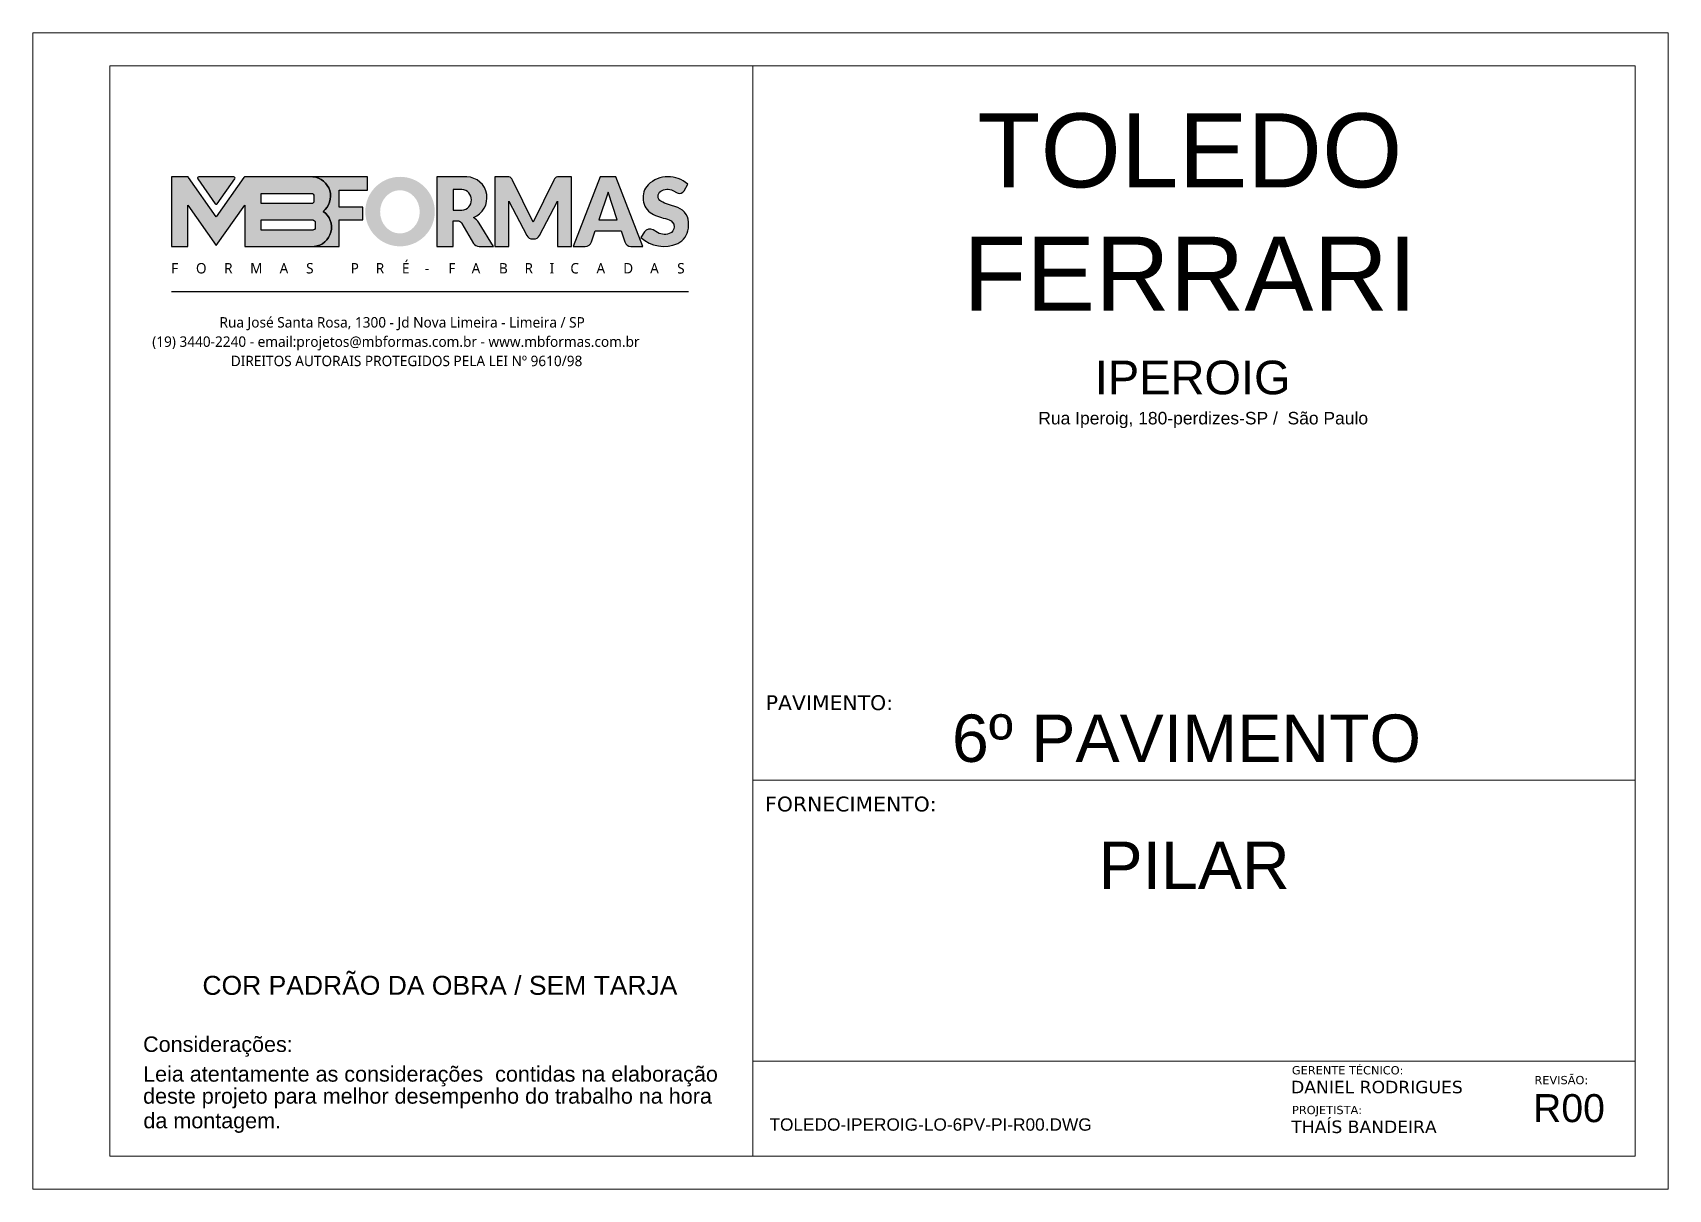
# Model space of a CAD drawing. Extents: x -23436 to 4767, y -4131 to 9755.
# Drawn here: x -20676 to -19191, y 8682 to 9732 of the extents above; entities that cross this region are included whole.
import ezdxf

# ---------------------------------------------------------------- set-up
doc = ezdxf.new("R2010")
doc.units = 0
doc.layers.add('Folha', color=7, linetype='Continuous', lineweight=13)
doc.layers.add('FOLHA MB', color=7, linetype='Continuous', lineweight=13)
doc.layers.add('MB Logo', color=254, linetype='Continuous')
doc.styles.add('ARIAL', font='arial.ttf', dxfattribs={"oblique": 15, "height": 25})
doc.styles.add('ARIAL3', font='arial.ttf', dxfattribs={"height": 2})
doc.styles.add('MB_C04', font='arial.ttf', dxfattribs={"height": 6})
doc.styles.add('MtXpl_Lucida_Sans_Un', font='l_10646.ttf')
doc.styles.add('stylellllll', font='verdana.ttf', dxfattribs={"height": 2})
doc.styles.add('TQS_ARIAL', font='arial.ttf')
doc.styles.add('VERDANA', font='verdana.ttf', dxfattribs={"oblique": 15})

msp = doc.modelspace()

# ---------------------------------------------------------------- texts
at = {"layer": 'Folha', "insert": (-20306.66, 8867.284), "char_height": 17.2027, "attachment_point": 5, "rotation": 360, "style": 'ARIAL3'}
msp.add_mtext('\\A1;COR PADRÃO DA OBRA / SEM TARJA', dxfattribs=at)
at = {"layer": 'FOLHA MB', "linetype": 'Continuous'}
for s, height, style, p in [('Rua Iperoig, 180-perdizes-SP /  São Paulo', 11.34, 'TQS_ARIAL', (-19763.372, 9376.669)), ('DANIEL RODRIGUES', 11.34147, 'VERDANA', (-19533.869, 8769.428)), ('THAÍS BANDEIRA', 11.34147, 'VERDANA', (-19533.712, 8733.336))]:
    msp.add_text(s, height=height, dxfattribs=dict(at, style=style)).set_placement(p)
at = {"layer": 'FOLHA MB'}
for s, height, style, p in [('PAVIMENTO:', 13.5, 'stylellllll', (-20010.897, 9117.277)), ('FORNECIMENTO:', 13.5, 'stylellllll', (-20011.392, 9025.278)), ('Considerações:', 14, 'ARIAL', (-20576.152, 8806.975)), ('Leia atentamente as considerações  contidas na elaboração', 14, 'ARIAL', (-20576.152, 8779.975)), ('GERENTE TÉCNICO:', 7.5, 'stylellllll', (-19533.171, 8786.586)), ('REVISÃO:', 7.5, 'stylellllll', (-19312.951, 8777.651)), ('deste projeto para melhor desempenho do trabalho na hora   ', 14, 'ARIAL', (-20576.152, 8759.975)), ('  da montagem.', 14, 'ARIAL', (-20586.763, 8737.618)), ('PROJETISTA:', 7.5, 'stylellllll', (-19533.014, 8750.495))]:
    msp.add_text(s, height=height, dxfattribs=dict(at, style=style)).set_placement(p)
at = {"layer": 'FOLHA MB', "color": 7, "insert": (-19625.749, 9569.463), "char_height": 67.18213, "width": 161.70734, "attachment_point": 5, "rotation": 360, "style": 'ARIAL3'}
msp.add_mtext('\\A1;TOLEDO FERRARI', dxfattribs=at)
at = {"layer": 'FOLHA MB', "color": 7, "attachment_point": 5, "rotation": 360, "style": 'ARIAL3'}
for s, insert, char_height in [('\\A1;IPEROIG', (-19623.201, 9419.041), 30.53733), ('\\A1;R00', (-19281.549, 8755.748), 25.4478)]:
    msp.add_mtext(s, dxfattribs=dict(at, insert=insert, char_height=char_height))
at = {"layer": 'FOLHA MB', "insert": (-19628.822, 9091.477), "char_height": 43.00674, "width": 575.67678, "attachment_point": 5, "rotation": 360, "style": 'ARIAL3'}
msp.add_mtext('\\A1;6º PAVIMENTO', dxfattribs=at)
at = {"layer": 'FOLHA MB', "insert": (-19621.887, 8976.46), "char_height": 43.0067, "attachment_point": 5, "rotation": 360, "style": 'ARIAL3'}
msp.add_mtext('\\A1;PILAR', dxfattribs=at)
at = {"layer": 'FOLHA MB', "insert": (-20007.481, 8746.673), "char_height": 11.21931, "width": 468.26767, "attachment_point": 1, "style": 'MB_C04'}
msp.add_mtext('TOLEDO-IPEROIG-LO-6PV-PI-R00.DWG', dxfattribs=at)

# ---------------------------------------------------------------- blocks, each defined once
blk = doc.blocks.new('MB-NOVO')
at = {"layer": 'MB Logo', "linetype": 'Continuous'}
h = blk.add_hatch(color=256, dxfattribs=at)
h.dxf.hatch_style = 1
h.set_gradient(color1=(242, 132, 69), color2=(247, 180, 141), rotation=90, tint=1)
h.paths.add_polyline_path([(-18529.6, 10980.8), (-18475.7, 10980.8, 0.706757), (-18468.7, 11008, 0.681802), (-18476.7, 11034.9), (-18529.4, 11034.9, 0.243712), (-18530.2, 11034.5), (-18551.7, 11003.9), (-18573.3, 11034.5, 0.243712), (-18574.1, 11034.9), (-18586.5, 11034.9), (-18586.5, 10980.8), (-18573.9, 10980.8), (-18573.9, 11012.9), (-18551.7, 10981.5), (-18529.6, 11012.9)])
h.paths.add_polyline_path([(-18516.8, 11014.1), (-18516.8, 11022), (-18477.8, 11022, -0.414214), (-18475.8, 11020), (-18475.8, 11016.1, -0.414214), (-18477.8, 11014.1)], flags=16)
h.paths.add_polyline_path([(-18516.8, 11001.4), (-18476.8, 11001.4, -0.414214), (-18474.8, 10999.4), (-18474.8, 10995.5, -0.414214), (-18476.8, 10993.5), (-18516.8, 10993.5)], flags=16)
at = {"layer": 'MB Logo', "true_color": 0x262626}
h = blk.add_hatch(color=250, dxfattribs=at)
h.dxf.hatch_style = 1
h.paths.add_polyline_path([(-18537.3, 11033.3, 0.60809), (-18538.1, 11034.9), (-18565.3, 11034.9, 0.60809), (-18566.1, 11033.3), (-18552.5, 11014, 0.518202), (-18550.9, 11014)])
h = blk.add_hatch(color=250, dxfattribs=at)
h.dxf.hatch_style = 1
h.paths.add_polyline_path([(-18456.2, 11011.3), (-18456.2, 11024.6), (-18434.2, 11024.6), (-18434.2, 11034.9), (-18476.7, 11034.9, -0.681802), (-18468.7, 11008, -0.706757), (-18475.7, 10980.8), (-18456.2, 10980.8), (-18456.2, 11001.4), (-18437.8, 11001.4), (-18437.8, 11011.3)])
h = blk.add_hatch(color=250, dxfattribs=at)
h.dxf.hatch_style = 1
h.paths.add_polyline_path([(-18435.9, 11007.9, 1), (-18381.9, 11007.9, 1)])
edge = h.paths.add_edge_path(flags=16)
edge.add_ellipse((-18409, 11007.7), major_axis=(0, 16.8), ratio=0.916255, start_angle=0, end_angle=360)
h = blk.add_hatch(color=250, dxfattribs=at)
h.dxf.hatch_style = 1
h.paths.add_polyline_path([(-18357, 11034.9), (-18380.2, 11034.9), (-18380.2, 10980.8), (-18367.6, 10980.8), (-18367.6, 11000.7), (-18363.4, 11000.7, -0.195765), (-18360.9, 10998.9), (-18351.8, 10983.2, 0.261385), (-18347.5, 10980.8), (-18336.4, 10980.8), (-18347.5, 10999, 0.082429), (-18349.6, 11001.5), (-18351.9, 11003.4, 0.81838)])
h.paths.add_polyline_path([(-18360.8, 11009), (-18367.6, 11009), (-18367.6, 11025), (-18360.8, 11025, -0.92578)], flags=16)
h = blk.add_hatch(color=250, dxfattribs=at)
h.dxf.hatch_style = 1
h.paths.add_polyline_path([(-18286.6, 11015.9), (-18286.6, 10980.8), (-18275.8, 10980.8), (-18275.8, 11034.9), (-18286.6, 11034.9, 0.216647), (-18289.4, 11032.4), (-18305.5, 10999.8), (-18321.6, 11032.7, 0.199908), (-18324.3, 11034.9), (-18335.2, 11034.9), (-18335.2, 10980.8), (-18324.3, 10980.8), (-18324.3, 11015.9), (-18310.4, 10989.3, 0.279644), (-18306, 10986.6, 0.340986), (-18300.5, 10989.3)])
h = blk.add_hatch(color=250, dxfattribs=at)
h.dxf.hatch_style = 1
h.paths.add_polyline_path([(-18274.4, 10980.8), (-18265, 10980.8, 0.322517), (-18260.2, 10984.3), (-18257.3, 10993), (-18237.2, 10993), (-18234.3, 10984.3, 0.322517), (-18229.5, 10980.8), (-18220.3, 10980.8), (-18241.2, 11034.9), (-18253.4, 11034.9)])
h.paths.add_polyline_path([(-18254.4, 11001.6), (-18247.3, 11023), (-18240.1, 11001.6)], flags=16)
h = blk.add_hatch(color=250, dxfattribs=at)
h.dxf.hatch_style = 1
h.paths.add_polyline_path([(-18206, 11024, -0.247671), (-18196.9, 11024.3), (-18193.5, 11022.5, 0.40799), (-18188.2, 11024.1), (-18185.4, 11029.1, 0.392837), (-18216.2, 11028.7, 0.467779), (-18213.3, 11006.3, 0.077523), (-18201.2, 11002.1, -0.214206), (-18196.1, 10997.9, -0.284295), (-18198.2, 10991.4, -0.26924), (-18208.8, 10991.6), (-18212.2, 10993.6, 0.407727), (-18219, 10992.1), (-18221.8, 10987.7, 0.296878), (-18193.2, 10983.1, 0.272251), (-18184.9, 10995.3), (-18184.6, 10997.9, 0.348906), (-18193.7, 11011.2), (-18200.4, 11013.5, -0.045018), (-18205.8, 11015.7, -0.618284)])
at = {"layer": 'MB Logo', "linetype": 'Continuous'}
blk.add_line((-18586.5, 10945.9), (-18184.8, 10945.9), dxfattribs=at)
at = {"layer": 'MB Logo', "color": 23, "linetype": 'Continuous', "true_color": 0xf28445}
for points in [[(-18573.3, 11034.5, 0.243712), (-18574.1, 11034.9), (-18586.5, 11034.9), (-18586.5, 10980.8), (-18573.9, 10980.8), (-18573.9, 11012.9), (-18551.7, 10981.5), (-18529.6, 11012.9), (-18529.6, 10980.8), (-18475.7, 10980.8, 0.706757), (-18468.7, 11008, 0.681802), (-18476.7, 11034.9), (-18529.4, 11034.9, 0.243712), (-18530.2, 11034.5), (-18551.7, 11003.9)], [(-18516.8, 11022), (-18477.8, 11022, -0.414214), (-18475.8, 11020), (-18475.8, 11016.1, -0.414214), (-18477.8, 11014.1), (-18516.8, 11014.1)], [(-18516.8, 11001.4), (-18476.8, 11001.4, -0.414214), (-18474.8, 10999.4), (-18474.8, 10995.5, -0.414214), (-18476.8, 10993.5), (-18516.8, 10993.5)]]:
    blk.add_lwpolyline(points, format="xyb", close=True, dxfattribs=at)
at = {"layer": 'MB Logo', "color": 250, "true_color": 0x262626}
for points in [[(-18537.3, 11033.3, 0.60809), (-18538.1, 11034.9), (-18565.3, 11034.9, 0.60809), (-18566.1, 11033.3), (-18552.5, 11014, 0.518202), (-18550.9, 11014)], [(-18437.8, 11011.3), (-18456.2, 11011.3), (-18456.2, 11024.6), (-18434.2, 11024.6), (-18434.2, 11034.9), (-18476.7, 11034.9, -0.681802), (-18468.7, 11008, -0.706757), (-18475.7, 10980.8), (-18456.2, 10980.8), (-18456.2, 11001.4), (-18437.8, 11001.4)], [(-18347.5, 10980.8), (-18336.4, 10980.8), (-18347.5, 10999, 0.082429), (-18349.6, 11001.5), (-18351.9, 11003.4, 0.81838), (-18357, 11034.9), (-18380.2, 11034.9), (-18380.2, 10980.8), (-18367.6, 10980.8), (-18367.6, 11000.7), (-18363.4, 11000.7, -0.209789), (-18360.8, 10998.7), (-18351.8, 10983.2, 0.261385)], [(-18286.6, 11015.9), (-18286.6, 10980.8), (-18275.8, 10980.8), (-18275.8, 11034.9), (-18286.6, 11034.9, 0.216647), (-18289.4, 11032.4), (-18305.5, 10999.8), (-18321.5, 11032.4, 0.216647), (-18324.3, 11034.9), (-18335.2, 11034.9), (-18335.2, 10980.8), (-18324.3, 10980.8), (-18324.3, 11015.9), (-18310.4, 10989.3, 0.279644), (-18306, 10986.6), (-18304.9, 10986.6, 0.279644), (-18300.5, 10989.3)], [(-18265, 10980.8, 0.322517), (-18260.2, 10984.3), (-18257.3, 10993), (-18237.2, 10993), (-18234.3, 10984.3, 0.322517), (-18229.5, 10980.8), (-18220.3, 10980.8), (-18241.2, 11034.9), (-18253.4, 11034.9), (-18274.4, 10980.8)], [(-18206.2, 11015.9, -0.549626), (-18206.4, 11023.8, -0.258723), (-18196.9, 11024.3), (-18193.5, 11022.5, 0.40799), (-18188.2, 11024.1), (-18185.4, 11029.1, 0.392837), (-18216.2, 11028.7, 0.467779), (-18213.3, 11006.3, 0.077523), (-18201.2, 11002.1, -0.203897), (-18196.3, 10998.2), (-18196.1, 10997.8, -0.267611), (-18198, 10991.6), (-18198.5, 10991.3, -0.261145), (-18208.8, 10991.6), (-18212.2, 10993.6, 0.407727), (-18219, 10992.1), (-18221.8, 10987.7, 0.296878), (-18193.2, 10983.1, 0.265963), (-18184.9, 10994.9), (-18184.7, 10997.6, 0.340466), (-18193.1, 11011), (-18200.4, 11013.5, -0.049298)], [(-18367.6, 11009), (-18360.8, 11009, 0.92578), (-18360.8, 11025), (-18367.6, 11025)]]:
    blk.add_lwpolyline(points, format="xyb", close=True, dxfattribs=at)
blk.add_lwpolyline([(-18247.3, 11023), (-18254.4, 11001.6), (-18240.1, 11001.6)], close=True, dxfattribs=at)
at = {"layer": 'MB Logo', "color": 250, "true_color": 0x262626, "style": 'MtXpl_Lucida_Sans_Un'}
for s, height, p in [('F', 8.12, (-18586.8, 10959.8)), ('O', 8.12, (-18567.5, 10959.8)), ('R', 8.12, (-18545.6, 10959.8)), ('M', 8.12, (-18525.4, 10959.8)), ('A', 8.12, (-18502.5, 10959.8)), ('S', 8.12, (-18481.9, 10959.8)), ('P', 8.12, (-18447.3, 10959.8)), ('R', 8.12, (-18427.8, 10959.8)), ('É', 8.12, (-18407.5, 10959.8)), ('F', 8.12, (-18371.4, 10959.8)), ('A', 8.12, (-18353.3, 10959.8)), ('B', 8.12, (-18332.1, 10959.8)), ('R', 8.12, (-18312.2, 10959.8)), ('I', 8.12, (-18292.7, 10959.8)), ('C', 8.12, (-18276.6, 10959.8)), ('A', 8.12, (-18256.3, 10959.8)), ('D', 8.12, (-18235.5, 10959.8)), ('A', 8.12, (-18214.6, 10959.8)), ('S', 8.12, (-18193.6, 10959.8)), ('-', 8.12, (-18389.6, 10959.8)), ('DIREITOS AUTORAIS PROTEGIDOS PELA LEI Nº 9610/98', 8.122, (-18540.4, 10887.8))]:
    blk.add_text(s, height=height, dxfattribs=at).set_placement(p)
at = {"layer": 'MB Logo', "style": 'MtXpl_Lucida_Sans_Un'}
for s, p in [('Rua José Santa Rosa, 1300 - Jd Nova Limeira - Limeira / SP', (-18549.2, 10917.8)), ('(19) 3440-2240 - email:projetos@mbformas.com.br - www.mbformas.com.br', (-18601.5, 10902.8))]:
    blk.add_text(s, height=8.122, dxfattribs=at).set_placement(p)

# ---------------------------------------------------------------- linework, layer by layer
at = {"layer": 'FOLHA MB', "color": 1}
for p, q in [((-20022.425, 8798.661), (-20022.425, 9702.259)), ((-20022.425, 9053.577), (-19221.397, 9053.577)), ((-19221.397, 8798.661), (-20022.425, 8798.661)), ((-19221.397, 8798.661), (-20022.425, 8798.661))]:
    msp.add_line(p, q, dxfattribs=at)
for points in [[(-20676.397, 8682.259), (-19191.397, 8682.259), (-19191.397, 9732.259), (-20676.397, 9732.259)], [(-19221.397, 8712.259), (-20606.397, 8712.259), (-20606.397, 9702.259), (-19221.397, 9702.259)], [(-20022.425, 8798.661), (-19221.397, 8798.661), (-19221.397, 8712.259), (-20022.425, 8712.259)]]:
    msp.add_lwpolyline(points, close=True, dxfattribs=at)

# ---------------------------------------------------------------- block references
at = {"layer": 'MB Logo', "xscale": 1.168534596322542, "yscale": 1.168534596322542, "zscale": 1.168534596322542}
msp.add_blockref('MB-NOVO', (1168.567, -3293.232), dxfattribs=at)

msp.set_redraw_order([(e.dxf.handle, doc.entitydb.next_handle()) for e in msp.query("TEXT MTEXT ATTDEF DIMENSION ARC_DIMENSION")])  # texts and dimensions are drawn at this point

doc.saveas('drawing.dxf')
